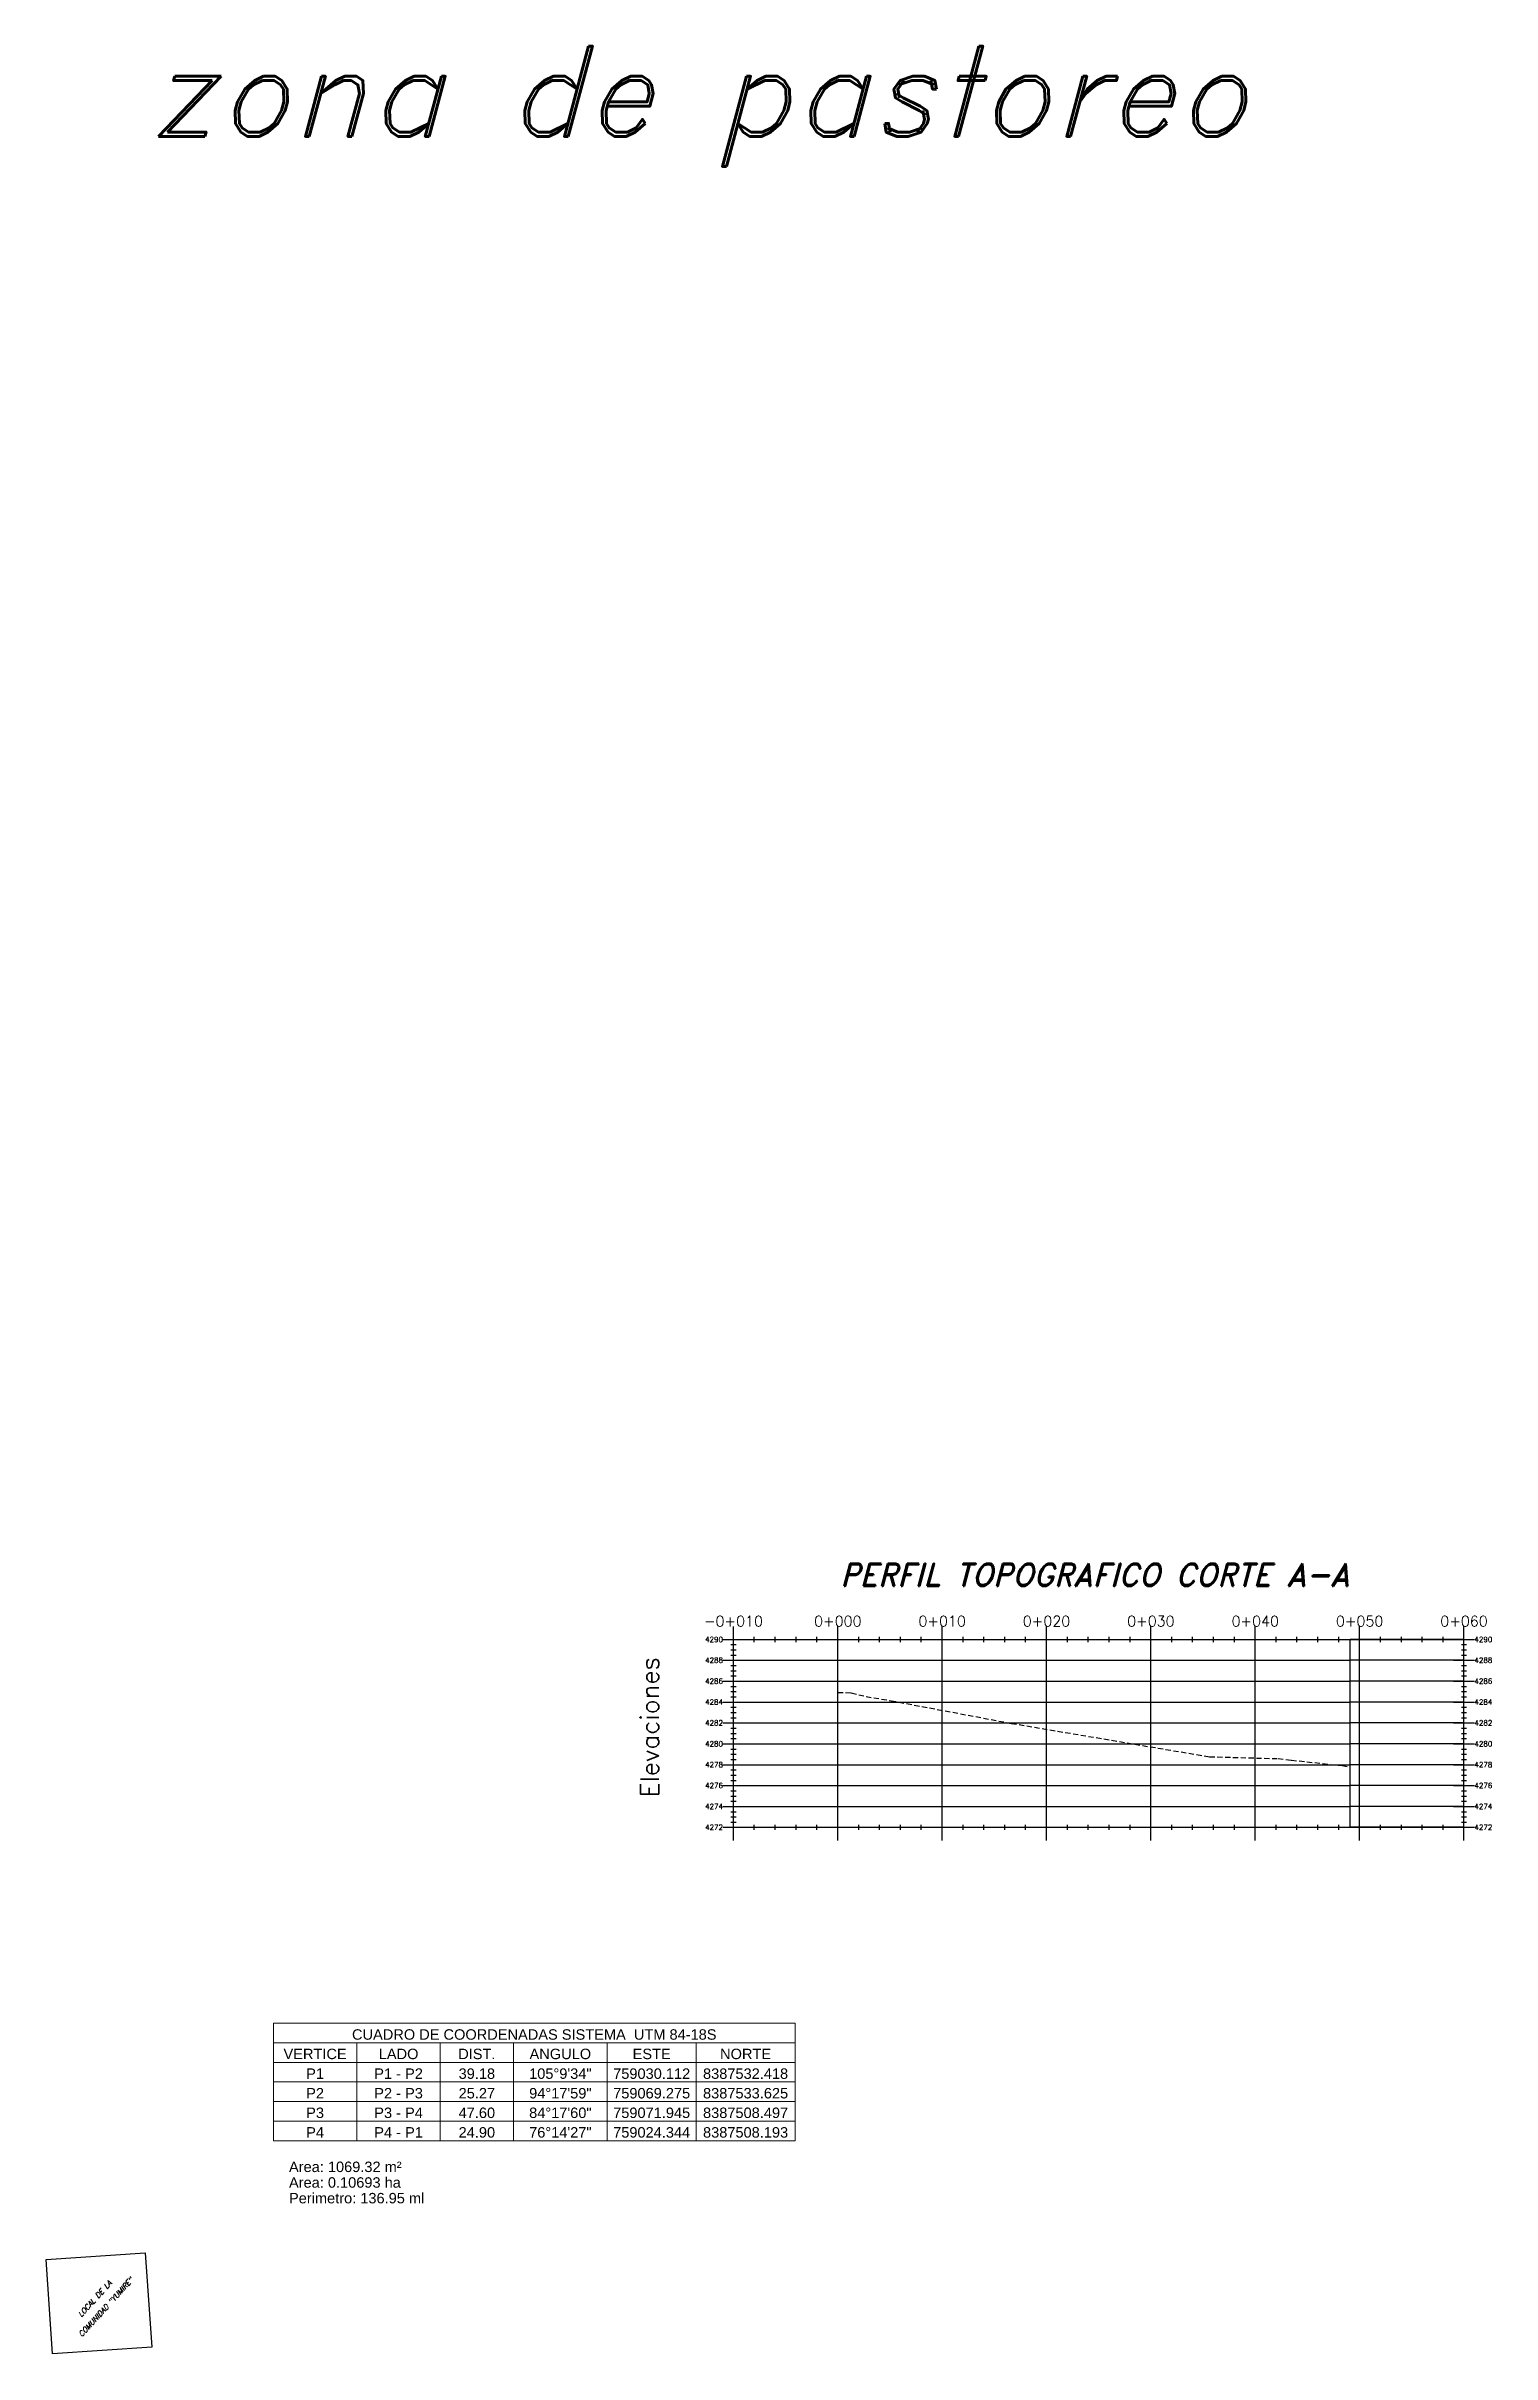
# Model space of a CAD drawing. Header units: metres. Extents: x 758904 to 760277, y 8387332 to 8387980.
# Drawn here: x 759099.7 to 759238.2, y 8387509.9 to 8387730.9 of the extents above; entities that cross this region are included whole.
import ezdxf
from ezdxf.enums import TextEntityAlignment as Align

# ---------------------------------------------------------------- set-up
doc = ezdxf.new("R2010")
doc.units = ezdxf.units.M
doc.linetypes.add('DASHED', pattern=[0.75, 0.5, -0.25])
for name, color, linetype in [('C-ROAD-PROF', 1, 'DASHED'), ('C-ROAD-PROF-GRID-GEOM', 5, 'Continuous'), ('C-ROAD-PROF-GRID-MAJR', 8, 'Continuous'), ('C-ROAD-PROF-TEXT', 11, 'Continuous'), ('C-ROAD-PROF-TITL', 11, 'Continuous'), ('C-ROAD-PROF-TTLB', 5, 'Continuous'), ('NOMBRE', 40, 'Continuous')]:
    doc.layers.add(name, color=color, linetype=linetype)
doc.layers.add('CUADROS', color=9, linetype='Continuous', lineweight=20)
doc.styles.add('ambiente', font='romand.shx', dxfattribs={"oblique": 15})
doc.styles.add('CUADROS', font='arial.ttf')
doc.styles.get("Standard").update_dxf_attribs({"font": 'simplex.shx'})

msp = doc.modelspace()

# ---------------------------------------------------------------- texts
at = {"layer": 'C-ROAD-PROF-TEXT', "color": 11, "linetype": 'Continuous', "lineweight": -3}
for s, insert, char_height, attachment_point in [('-0+010', (759165.546, 8387579.581), 1, 8), ('0+000', (759175.546, 8387579.581), 1, 8), ('0+010', (759185.546, 8387579.581), 1, 8), ('0+020', (759195.546, 8387579.581), 1, 8), ('0+030', (759205.546, 8387579.581), 1, 8), ('0+040', (759215.546, 8387579.581), 1, 8), ('0+050', (759225.546, 8387579.581), 1, 8), ('0+060', (759235.546, 8387579.581), 1, 8), ('4290', (759164.546, 8387578.331), 0.5, 6), ('4290', (759236.546, 8387578.331), 0.5, 4), ('4288', (759164.546, 8387576.331), 0.5, 6), ('4288', (759236.546, 8387576.331), 0.5, 4), ('4286', (759164.546, 8387574.331), 0.5, 6), ('4286', (759236.546, 8387574.331), 0.5, 4), ('4284', (759164.546, 8387572.331), 0.5, 6), ('4282', (759164.546, 8387570.331), 0.5, 6), ('4284', (759236.546, 8387572.331), 0.5, 4), ('4282', (759236.546, 8387570.331), 0.5, 4), ('4280', (759164.546, 8387568.331), 0.5, 6), ('4280', (759236.546, 8387568.331), 0.5, 4), ('4278', (759164.546, 8387566.331), 0.5, 6), ('4278', (759236.546, 8387566.331), 0.5, 4), ('4276', (759164.546, 8387564.331), 0.5, 6), ('4276', (759236.546, 8387564.331), 0.5, 4), ('4274', (759164.546, 8387562.331), 0.5, 6), ('4274', (759236.546, 8387562.331), 0.5, 4), ('4272', (759164.546, 8387560.331), 0.5, 6), ('4272', (759236.546, 8387560.331), 0.5, 4)]:
    msp.add_mtext(s, dxfattribs=dict(at, insert=insert, char_height=char_height, attachment_point=attachment_point))
at = {"layer": 'C-ROAD-PROF-TITL', "color": 11, "linetype": 'Continuous', "lineweight": -3, "insert": (759158.399, 8387569.917), "char_height": 1.75, "attachment_point": 8, "rotation": 90}
msp.add_mtext('Elevaciones', dxfattribs=at)
at = {"layer": 'CUADROS', "style": 'CUADROS'}
msp.add_text('CUADRO DE COORDENADAS SISTEMA  UTM 84-18S', height=1, dxfattribs=at).set_placement((759146.461, 8387539.689), align=Align.BOTTOM_CENTER)
for s, p in [('VERTICE', (759125.461, 8387538.127)), ('LADO', (759133.461, 8387538.127)), ('DIST.', (759140.961, 8387538.127)), ('ANGULO', (759148.961, 8387538.127)), ('ESTE', (759157.711, 8387538.127)), ('NORTE', (759166.711, 8387538.127))]:
    msp.add_text(s, height=1, dxfattribs=at).set_placement(p, align=Align.CENTER)
for s, p in [('Area: 1069.32 m²', (759122.961, 8387527.314)), ('Area: 0.10693 ha', (759122.961, 8387525.814)), ('Perimetro: 136.95 ml', (759122.961, 8387524.314))]:
    msp.add_text(s, height=1, dxfattribs=at).set_placement(p)
at = {"layer": 'NOMBRE', "style": 'ambiente', "oblique": 15, "text_generation_flag": 6}
for s, height, rotation, p in [('zona de pastoreo', 8.64, 180, (759162.122, 8387726.614)), ('PERFIL TOPOGRAFICO CORTE A-A', 2.16, 180, (759200.185, 8387584.519)), ('LOCAL DE LA ', 0.50625, 227.59486, (759104.474, 8387515.307)), ('COMUNIDAD "YUMIRE"', 0.50625, 227.59486, (759105.409, 8387514.373))]:
    msp.add_text(s, height=height, rotation=rotation, dxfattribs=at).set_placement(p, align=Align.MIDDLE_CENTER)

# ---------------------------------------------------------------- blocks, each defined once
blk = doc.blocks.new('CC-Cuerpo')
at = {"layer": 'CUADROS'}
for p, q in [((0, 0), (0, 3.75)), ((0, 3.75), (100, 3.75)), ((0, 0), (100, 0)), ((16, 0), (16, 3.75)), ((32, 0), (32, 3.75)), ((46, 0), (46, 3.75)), ((64, 0), (64, 3.75)), ((81, 0), (81, 3.75)), ((100, 0), (100, 3.75))]:
    blk.add_line(p, q, dxfattribs=at)
at = {"layer": 'CUADROS', "style": 'CUADROS'}
for tag, p in [('V', (8, 0)), ('L', (24, 0)), ('D', (39, 0)), ('ANG', (55, 0)), ('X', (72.5, 0)), ('Y', (90.5, 0))]:
    blk.add_attdef(tag, text='', height=2, dxfattribs=at).set_placement(p, align=Align.BOTTOM_CENTER)
blk = doc.blocks.new('*U77')
at = {"layer": 'C-ROAD-PROF', "color": 1, "linetype": 'DASHED', "lineweight": -3}
for p, q in [((759175.55, 8387573.26), (759176.84, 8387573.22)), ((759176.84, 8387573.22), (759178.26, 8387572.86)), ((759178.26, 8387572.86), (759180.66, 8387572.46)), ((759180.66, 8387572.46), (759192.17, 8387570.29)), ((759192.17, 8387570.29), (759211.16, 8387567.09)), ((759211.16, 8387567.09), (759217.73, 8387566.91)), ((759217.73, 8387566.91), (759219.01, 8387566.77)), ((759219.01, 8387566.77), (759223.87, 8387566.24)), ((759223.87, 8387566.24), (759224.64, 8387566.12))]:
    blk.add_line(p, q, dxfattribs=at)

# ---------------------------------------------------------------- linework, layer by layer
msp.add_lwpolyline([(759099.69, 8387518.943), (759109.193, 8387519.583), (759109.802, 8387510.541), (759100.299, 8387509.901)], close=True)
at = {"layer": 'C-ROAD-PROF-GRID-GEOM', "color": 5, "linetype": 'Continuous', "lineweight": -3}
for p, q in [((759175.546, 8387560.331), (759175.546, 8387578.331)), ((759224.643, 8387560.331), (759224.643, 8387578.331))]:
    msp.add_line(p, q, dxfattribs=at)
at = {"layer": 'C-ROAD-PROF-GRID-MAJR', "color": 8, "linetype": 'Continuous', "lineweight": -3}
for p, q in [((759165.546, 8387578.331), (759175.546, 8387578.331)), ((759165.546, 8387560.331), (759165.546, 8387578.331)), ((759175.546, 8387578.331), (759224.643, 8387578.331)), ((759175.546, 8387560.331), (759175.546, 8387578.331)), ((759185.546, 8387560.331), (759185.546, 8387578.331)), ((759195.546, 8387560.331), (759195.546, 8387578.331)), ((759205.546, 8387560.331), (759205.546, 8387578.331)), ((759215.546, 8387560.331), (759215.546, 8387578.331)), ((759235.546, 8387578.331), (759224.643, 8387578.331)), ((759225.546, 8387560.331), (759225.546, 8387578.331)), ((759235.546, 8387560.331), (759235.546, 8387578.331)), ((759165.546, 8387576.331), (759175.546, 8387576.331)), ((759175.546, 8387576.331), (759224.643, 8387576.331)), ((759235.546, 8387576.331), (759224.643, 8387576.331)), ((759165.546, 8387574.331), (759175.546, 8387574.331)), ((759175.546, 8387574.331), (759224.643, 8387574.331)), ((759235.546, 8387574.331), (759224.643, 8387574.331)), ((759165.546, 8387572.331), (759175.546, 8387572.331)), ((759175.546, 8387572.331), (759224.643, 8387572.331)), ((759235.546, 8387572.331), (759224.643, 8387572.331)), ((759165.546, 8387570.331), (759175.546, 8387570.331)), ((759165.546, 8387568.331), (759175.546, 8387568.331)), ((759175.546, 8387570.331), (759224.643, 8387570.331)), ((759175.546, 8387568.331), (759224.643, 8387568.331)), ((759235.546, 8387570.331), (759224.643, 8387570.331)), ((759235.546, 8387568.331), (759224.643, 8387568.331)), ((759165.546, 8387566.331), (759175.546, 8387566.331)), ((759175.546, 8387566.331), (759224.643, 8387566.331)), ((759235.546, 8387566.331), (759224.643, 8387566.331)), ((759165.546, 8387564.331), (759175.546, 8387564.331)), ((759175.546, 8387564.331), (759224.643, 8387564.331)), ((759235.546, 8387564.331), (759224.643, 8387564.331)), ((759165.546, 8387562.331), (759175.546, 8387562.331)), ((759175.546, 8387562.331), (759224.643, 8387562.331)), ((759235.546, 8387562.331), (759224.643, 8387562.331)), ((759165.546, 8387560.331), (759175.546, 8387560.331)), ((759175.546, 8387560.331), (759224.643, 8387560.331)), ((759235.546, 8387560.331), (759224.643, 8387560.331))]:
    msp.add_line(p, q, dxfattribs=at)
at = {"layer": 'C-ROAD-PROF-TEXT', "color": 11, "linetype": 'Continuous', "lineweight": -3}
for p, q in [((759165.546, 8387577.081), (759165.546, 8387579.581)), ((759175.546, 8387577.081), (759175.546, 8387579.581)), ((759185.546, 8387577.081), (759185.546, 8387579.581)), ((759195.546, 8387577.081), (759195.546, 8387579.581)), ((759205.546, 8387577.081), (759205.546, 8387579.581)), ((759215.546, 8387577.081), (759215.546, 8387579.581)), ((759225.546, 8387577.081), (759225.546, 8387579.581)), ((759235.546, 8387577.081), (759235.546, 8387579.581)), ((759164.546, 8387578.331), (759166.546, 8387578.331)), ((759165.296, 8387577.831), (759165.796, 8387577.831)), ((759165.296, 8387577.331), (759165.796, 8387577.331)), ((759167.546, 8387578.081), (759167.546, 8387578.581)), ((759169.546, 8387578.081), (759169.546, 8387578.581)), ((759171.546, 8387578.081), (759171.546, 8387578.581)), ((759173.546, 8387578.081), (759173.546, 8387578.581)), ((759177.546, 8387578.081), (759177.546, 8387578.581)), ((759179.546, 8387578.081), (759179.546, 8387578.581)), ((759181.546, 8387578.081), (759181.546, 8387578.581)), ((759183.546, 8387578.081), (759183.546, 8387578.581)), ((759187.546, 8387578.081), (759187.546, 8387578.581)), ((759189.546, 8387578.081), (759189.546, 8387578.581)), ((759191.546, 8387578.081), (759191.546, 8387578.581)), ((759193.546, 8387578.081), (759193.546, 8387578.581)), ((759197.546, 8387578.081), (759197.546, 8387578.581)), ((759199.546, 8387578.081), (759199.546, 8387578.581)), ((759201.546, 8387578.081), (759201.546, 8387578.581)), ((759203.546, 8387578.081), (759203.546, 8387578.581)), ((759207.546, 8387578.081), (759207.546, 8387578.581)), ((759209.546, 8387578.081), (759209.546, 8387578.581)), ((759211.546, 8387578.081), (759211.546, 8387578.581)), ((759213.546, 8387578.081), (759213.546, 8387578.581)), ((759217.546, 8387578.081), (759217.546, 8387578.581)), ((759219.546, 8387578.081), (759219.546, 8387578.581)), ((759221.546, 8387578.081), (759221.546, 8387578.581)), ((759223.546, 8387578.081), (759223.546, 8387578.581)), ((759227.546, 8387578.081), (759227.546, 8387578.581)), ((759229.546, 8387578.081), (759229.546, 8387578.581)), ((759231.546, 8387578.081), (759231.546, 8387578.581)), ((759233.546, 8387578.081), (759233.546, 8387578.581)), ((759234.546, 8387578.331), (759236.546, 8387578.331)), ((759235.296, 8387577.831), (759235.796, 8387577.831)), ((759235.296, 8387577.331), (759235.796, 8387577.331)), ((759164.546, 8387576.331), (759166.546, 8387576.331)), ((759165.296, 8387576.831), (759165.796, 8387576.831)), ((759165.296, 8387575.831), (759165.796, 8387575.831)), ((759165.296, 8387575.331), (759165.796, 8387575.331)), ((759234.546, 8387576.331), (759236.546, 8387576.331)), ((759235.296, 8387576.831), (759235.796, 8387576.831)), ((759235.296, 8387575.831), (759235.796, 8387575.831)), ((759235.296, 8387575.331), (759235.796, 8387575.331)), ((759164.546, 8387574.331), (759166.546, 8387574.331)), ((759165.296, 8387574.831), (759165.796, 8387574.831)), ((759165.296, 8387573.831), (759165.796, 8387573.831)), ((759165.296, 8387573.331), (759165.796, 8387573.331)), ((759165.296, 8387572.831), (759165.796, 8387572.831)), ((759234.546, 8387574.331), (759236.546, 8387574.331)), ((759235.296, 8387574.831), (759235.796, 8387574.831)), ((759235.296, 8387573.831), (759235.796, 8387573.831)), ((759235.296, 8387573.331), (759235.796, 8387573.331)), ((759235.296, 8387572.831), (759235.796, 8387572.831)), ((759164.546, 8387572.331), (759166.546, 8387572.331)), ((759165.296, 8387571.831), (759165.796, 8387571.831)), ((759165.296, 8387571.331), (759165.796, 8387571.331)), ((759165.296, 8387570.831), (759165.796, 8387570.831)), ((759234.546, 8387572.331), (759236.546, 8387572.331)), ((759235.296, 8387571.831), (759235.796, 8387571.831)), ((759235.296, 8387571.331), (759235.796, 8387571.331)), ((759235.296, 8387570.831), (759235.796, 8387570.831)), ((759164.546, 8387570.331), (759166.546, 8387570.331)), ((759164.546, 8387568.331), (759166.546, 8387568.331)), ((759165.296, 8387569.831), (759165.796, 8387569.831)), ((759165.296, 8387569.331), (759165.796, 8387569.331)), ((759165.296, 8387568.831), (759165.796, 8387568.831)), ((759234.546, 8387570.331), (759236.546, 8387570.331)), ((759234.546, 8387568.331), (759236.546, 8387568.331)), ((759235.296, 8387569.831), (759235.796, 8387569.831)), ((759235.296, 8387569.331), (759235.796, 8387569.331)), ((759235.296, 8387568.831), (759235.796, 8387568.831)), ((759164.546, 8387566.331), (759166.546, 8387566.331)), ((759165.296, 8387567.831), (759165.796, 8387567.831)), ((759165.296, 8387567.331), (759165.796, 8387567.331)), ((759165.296, 8387566.831), (759165.796, 8387566.831)), ((759234.546, 8387566.331), (759236.546, 8387566.331)), ((759235.296, 8387567.831), (759235.796, 8387567.831)), ((759235.296, 8387567.331), (759235.796, 8387567.331)), ((759235.296, 8387566.831), (759235.796, 8387566.831)), ((759164.546, 8387564.331), (759166.546, 8387564.331)), ((759165.296, 8387565.831), (759165.796, 8387565.831)), ((759165.296, 8387565.331), (759165.796, 8387565.331)), ((759165.296, 8387564.831), (759165.796, 8387564.831)), ((759165.296, 8387563.831), (759165.796, 8387563.831)), ((759234.546, 8387564.331), (759236.546, 8387564.331)), ((759235.296, 8387565.831), (759235.796, 8387565.831)), ((759235.296, 8387565.331), (759235.796, 8387565.331)), ((759235.296, 8387564.831), (759235.796, 8387564.831)), ((759235.296, 8387563.831), (759235.796, 8387563.831)), ((759164.546, 8387562.331), (759166.546, 8387562.331)), ((759165.296, 8387563.331), (759165.796, 8387563.331)), ((759165.296, 8387562.831), (759165.796, 8387562.831)), ((759165.296, 8387561.831), (759165.796, 8387561.831)), ((759234.546, 8387562.331), (759236.546, 8387562.331)), ((759235.296, 8387563.331), (759235.796, 8387563.331)), ((759235.296, 8387562.831), (759235.796, 8387562.831)), ((759235.296, 8387561.831), (759235.796, 8387561.831)), ((759164.546, 8387560.331), (759166.546, 8387560.331)), ((759165.296, 8387561.331), (759165.796, 8387561.331)), ((759165.296, 8387560.831), (759165.796, 8387560.831)), ((759165.546, 8387559.081), (759165.546, 8387561.581)), ((759167.546, 8387560.081), (759167.546, 8387560.581)), ((759169.546, 8387560.081), (759169.546, 8387560.581)), ((759171.546, 8387560.081), (759171.546, 8387560.581)), ((759173.546, 8387560.081), (759173.546, 8387560.581)), ((759175.546, 8387559.081), (759175.546, 8387561.581)), ((759177.546, 8387560.081), (759177.546, 8387560.581)), ((759179.546, 8387560.081), (759179.546, 8387560.581)), ((759181.546, 8387560.081), (759181.546, 8387560.581)), ((759183.546, 8387560.081), (759183.546, 8387560.581)), ((759185.546, 8387559.081), (759185.546, 8387561.581)), ((759187.546, 8387560.081), (759187.546, 8387560.581)), ((759189.546, 8387560.081), (759189.546, 8387560.581)), ((759191.546, 8387560.081), (759191.546, 8387560.581)), ((759193.546, 8387560.081), (759193.546, 8387560.581)), ((759195.546, 8387559.081), (759195.546, 8387561.581)), ((759197.546, 8387560.081), (759197.546, 8387560.581)), ((759199.546, 8387560.081), (759199.546, 8387560.581)), ((759201.546, 8387560.081), (759201.546, 8387560.581)), ((759203.546, 8387560.081), (759203.546, 8387560.581)), ((759205.546, 8387559.081), (759205.546, 8387561.581)), ((759207.546, 8387560.081), (759207.546, 8387560.581)), ((759209.546, 8387560.081), (759209.546, 8387560.581)), ((759211.546, 8387560.081), (759211.546, 8387560.581)), ((759213.546, 8387560.081), (759213.546, 8387560.581)), ((759215.546, 8387559.081), (759215.546, 8387561.581)), ((759217.546, 8387560.081), (759217.546, 8387560.581)), ((759219.546, 8387560.081), (759219.546, 8387560.581)), ((759221.546, 8387560.081), (759221.546, 8387560.581)), ((759223.546, 8387560.081), (759223.546, 8387560.581)), ((759225.546, 8387559.081), (759225.546, 8387561.581)), ((759227.546, 8387560.081), (759227.546, 8387560.581)), ((759229.546, 8387560.081), (759229.546, 8387560.581)), ((759231.546, 8387560.081), (759231.546, 8387560.581)), ((759233.546, 8387560.081), (759233.546, 8387560.581)), ((759234.546, 8387560.331), (759236.546, 8387560.331)), ((759235.296, 8387561.331), (759235.796, 8387561.331)), ((759235.296, 8387560.831), (759235.796, 8387560.831)), ((759235.546, 8387559.081), (759235.546, 8387561.581))]:
    msp.add_line(p, q, dxfattribs=at)
at = {"layer": 'C-ROAD-PROF-TTLB', "color": 5, "linetype": 'Continuous', "lineweight": -3}
for p, q in [((759165.546, 8387560.331), (759165.546, 8387578.331)), ((759165.546, 8387578.331), (759235.546, 8387578.331)), ((759235.546, 8387560.331), (759235.546, 8387578.331)), ((759165.546, 8387560.331), (759235.546, 8387560.331))]:
    msp.add_line(p, q, dxfattribs=at)
at = {"layer": 'CUADROS'}
for p, q in [((759121.461, 8387537.814), (759121.461, 8387541.564)), ((759121.461, 8387541.564), (759171.461, 8387541.564)), ((759121.461, 8387539.689), (759171.461, 8387539.689)), ((759129.461, 8387537.814), (759129.461, 8387539.689)), ((759137.461, 8387537.814), (759137.461, 8387539.689)), ((759144.461, 8387537.814), (759144.461, 8387539.689)), ((759153.461, 8387537.814), (759153.461, 8387539.689)), ((759161.961, 8387537.814), (759161.961, 8387539.689)), ((759171.461, 8387537.814), (759171.461, 8387541.564)), ((759121.461, 8387537.814), (759171.461, 8387537.814))]:
    msp.add_line(p, q, dxfattribs=at)

# ---------------------------------------------------------------- block references
at = {"layer": 'C-ROAD-PROF', "color": 1, "linetype": 'DASHED', "lineweight": -3}
msp.add_blockref('*U77', (0, 0), dxfattribs=at)
at = {"layer": 'CUADROS', "xscale": 0.5, "yscale": 0.5, "zscale": 0.5}
for p, values in [((759121.461, 8387535.939), {'V': 'P1', 'L': 'P1 - P2', 'D': '39.18', 'ANG': '105°9\'34"', 'X': '759030.112', 'Y': '8387532.418'}), ((759121.461, 8387534.064), {'V': 'P2', 'L': 'P2 - P3', 'D': '25.27', 'ANG': '94°17\'59"', 'X': '759069.275', 'Y': '8387533.625'}), ((759121.461, 8387532.189), {'V': 'P3', 'L': 'P3 - P4', 'D': '47.60', 'ANG': '84°17\'60"', 'X': '759071.945', 'Y': '8387508.497'}), ((759121.461, 8387530.314), {'V': 'P4', 'L': 'P4 - P1', 'D': '24.90', 'ANG': '76°14\'27"', 'X': '759024.344', 'Y': '8387508.193'})]:
    msp.add_blockref('CC-Cuerpo', p, dxfattribs=at).add_auto_attribs(values)

msp.set_redraw_order([(e.dxf.handle, doc.entitydb.next_handle()) for e in msp.query("TEXT MTEXT ATTDEF DIMENSION ARC_DIMENSION")])  # texts and dimensions are drawn at this point

doc.saveas('drawing.dxf')
